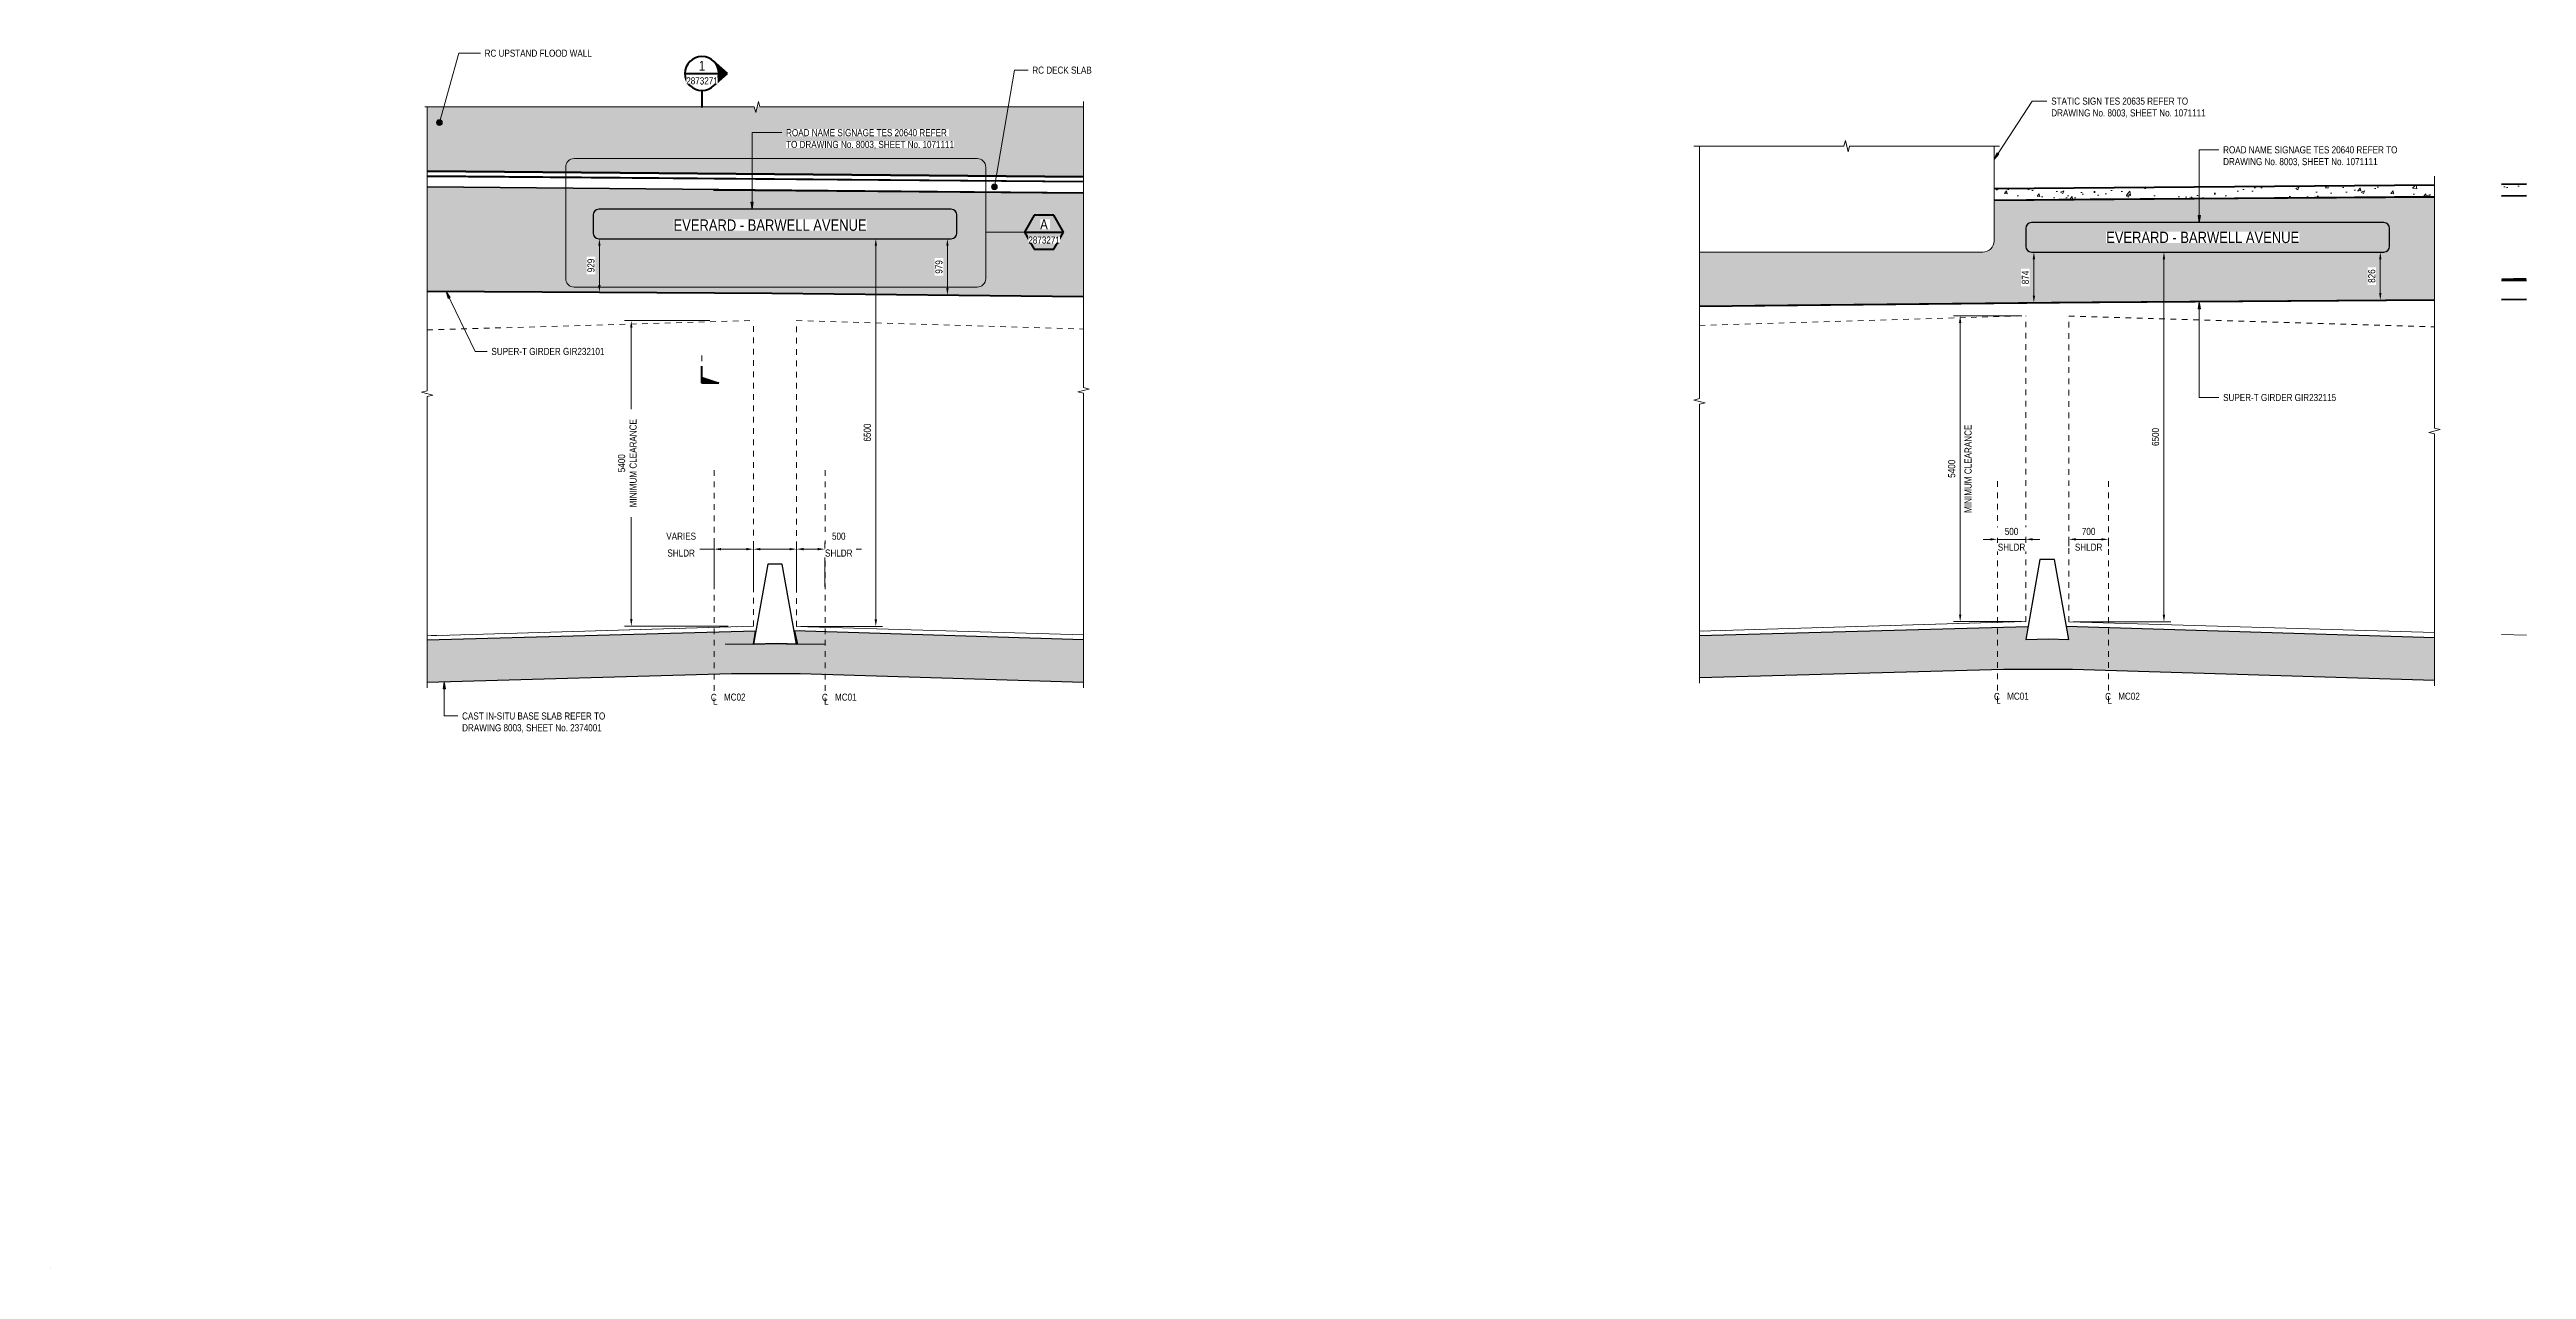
# Model space of a CAD drawing. Header units: metres. Extents: x 0.2 to 44, y 2.7 to 32.2.
# Drawn here: x 0.23 to 44, y 2.66 to 24.21 of the extents above; entities that cross this region are included whole.
import ezdxf

# ---------------------------------------------------------------- set-up
doc = ezdxf.new("R2010")
doc.units = ezdxf.units.M
for name, pattern in [('Control Line', [0.02, 0.0125, -0.0025, 0.0025, -0.0025]), ('Dot_Section Line', [0.02, 0, -0.02]), ('JacobsDash', [0.0045, 0.003, -0.0015])]:
    doc.linetypes.add(name, pattern=pattern)
doc.layers.get('Defpoints').update_dxf_attribs({"color": 41})
for name, color, linetype, lineweight in [('A-ANNO-DIMS', 7, 'Continuous', 9), ('A-ANNO-NOTE', 7, 'Continuous', 9), ('A-ANNO-SYMB', 7, 'Continuous', 9), ('A-DETL', 7, 'Continuous', 13), ('A-DETL-GENF', 7, 'Continuous', 9), ('A-FLOR', 7, 'Continuous', 50), ('A-FLOR-PATT', 7, 'Continuous', 50), ('G-ANNO-TEXT', 7, 'Continuous', 9), ('S-BEAM', 7, 'Continuous', 50)]:
    doc.layers.add(name, color=color, linetype=linetype, lineweight=lineweight)
doc.layers.add('G-ANNO-SYMB', color=7, linetype='Continuous', lineweight=35, true_color=0x0080ff)
doc.styles.add('Arial Narrow', font='ARIALN.TTF', dxfattribs={"height": 0.0035})
doc.styles.add('Arial Narrow_1', font='ARIALN.TTF', dxfattribs={"height": 0.005})
doc.styles.add('Arial Narrow_5', font='ARIALN.TTF', dxfattribs={"height": 0.125})
doc.styles.add('Arial Narrow_6', font='ARIALN.TTF', dxfattribs={"height": 0.2})
doc.styles.add('Arial Narrow_7', font='ARIALN.TTF', dxfattribs={"height": 0.175})
doc.dimstyles.new('Dimension_Standard_O__mm__1', dxfattribs={"dimscale": 0.3048, "dimtxt": 0.127929, "dimasz": 0.410105, "dimexe": 0.393701, "dimexo": 0.246063, "dimgap": 0.246063, "dimtad": 1, "dimdec": 0, "dimlfac": 1000, "dimzin": 0, "dimdsep": 46, "dimtxsty": 'Arial Narrow_5', "dimsah": 1, "dimcen": 0.09, "dimaunit": 1, "dimadec": 4, "dimazin": 0, "dimtfac": 1, "dimtdec": 4, "dimtix": 1, "dimtmove": 2, "dimatfit": 3, "dimfxl": 1, "dimtvp": 1, "dimtfill": 1, "dimtolj": 1, "dimtzin": 0, "dimlwd": 18, "dimlwe": 18, "dimarcsym": 2})
doc.dimstyles.new('Dimension_Standard_O__mm__2', dxfattribs={"dimscale": 0.3048, "dimtxt": 0.127929, "dimasz": 0.410105, "dimexe": 0.393701, "dimexo": 0.246063, "dimgap": 0.246063, "dimtad": 1, "dimdec": 0, "dimlfac": 1000, "dimzin": 0, "dimdsep": 46, "dimtxsty": 'Arial Narrow_5', "dimsah": 1, "dimcen": 0.09, "dimaunit": 1, "dimadec": 4, "dimazin": 0, "dimtfac": 1, "dimtdec": 4, "dimtix": 1, "dimtmove": 0, "dimatfit": 3, "dimfxl": 1, "dimtvp": 1, "dimtfill": 1, "dimtolj": 1, "dimtzin": 0, "dimlwd": 18, "dimlwe": 18, "dimarcsym": 2})

msp = doc.modelspace()

# ---------------------------------------------------------------- texts
at = {"layer": 'G-ANNO-TEXT', "insert": (0.2337, 2.6613), "char_height": 0.0035, "attachment_point": 1, "style": 'Arial Narrow', "bg_fill": 3, "box_fill_scale": 1, "bg_fill_color": 256, "bg_fill_true_color": 13158600, "bg_fill_transparency": 0}
msp.add_mtext('1.', dxfattribs=at)

# ---------------------------------------------------------------- blocks, each defined once
blk = doc.blocks.new('CS_DET_BreakLine_ViewScale - Std Break-8443971-DRG-2873271 - BRIDGE NAME PLATE ELEVATION')
at = {"layer": 'A-DETL-GENF'}
for p, q in [((-333.399, 18.181), (-333.399, 23.2)), ((-333.499, 18.156), (-333.399, 18.181)), ((-333.299, 18.106), (-333.499, 18.156)), ((-333.399, 18.081), (-333.299, 18.106)), ((-333.399, 12.931), (-333.399, 18.081))]:
    blk.add_line(p, q, dxfattribs=at)
blk = doc.blocks.new('CS_DET_BreakLine_ViewScale - Std Break-8443809-DRG-2873271 - BRIDGE NAME PLATE ELEVATION')
at = {"layer": 'A-DETL-GENF'}
for p, q in [((-333.439, 23.2), (-327.62, 23.2)), ((-327.62, 23.2), (-327.595, 23.1)), ((-327.595, 23.1), (-327.546, 23.292)), ((-327.543, 23.292), (-327.52, 23.2)), ((-327.52, 23.2), (-321.801, 23.2))]:
    blk.add_line(p, q, dxfattribs=at)
blk = doc.blocks.new('CS_DET_BreakLine_ViewScale - Std Break-8812947-DRG-2873271 - BRIDGE NAME PLATE ELEVATION')
at = {"layer": 'A-DETL-GENF'}
for p, q in [((-321.801, 23.292), (-321.801, 18.236)), ((-321.701, 18.211), (-321.901, 18.161)), ((-321.901, 18.161), (-321.801, 18.136)), ((-321.801, 18.236), (-321.701, 18.211)), ((-321.801, 18.136), (-321.801, 12.931))]:
    blk.add_line(p, q, dxfattribs=at)
blk = doc.blocks.new('CS_DET_BreakLine_ViewScale - Std Break-8895411-DRG-2873271 - BRIDGE NAME PLATE ELEVATION 1')
at = {"layer": 'A-DETL-GENF'}
for p, q in [((322.424, 18.042), (322.424, 22.5)), ((322.324, 18.017), (322.424, 18.042)), ((322.524, 17.967), (322.324, 18.017)), ((322.424, 17.942), (322.524, 17.967)), ((322.424, 13.013), (322.424, 17.942))]:
    blk.add_line(p, q, dxfattribs=at)
blk = doc.blocks.new('CS_DET_BreakLine_ViewScale - Std Break-8895410-DRG-2873271 - BRIDGE NAME PLATE ELEVATION 1')
at = {"layer": 'A-DETL-GENF'}
for p, q in [((335.411, 21.97), (335.411, 17.521)), ((335.411, 17.521), (335.511, 17.496)), ((335.511, 17.496), (335.311, 17.446)), ((335.311, 17.446), (335.411, 17.421)), ((335.411, 17.421), (335.411, 12.971))]:
    blk.add_line(p, q, dxfattribs=at)
blk = doc.blocks.new('CS_DET_BreakLine_ViewScale - Std Break-8895406-DRG-2873271 - BRIDGE NAME PLATE ELEVATION 1')
at = {"layer": 'A-DETL-GENF'}
for p, q in [((322.324, 22.5), (324.976, 22.5)), ((324.976, 22.5), (325.001, 22.6)), ((325.001, 22.6), (325.051, 22.4)), ((325.051, 22.4), (325.076, 22.5)), ((325.076, 22.5), (327.728, 22.5))]:
    blk.add_line(p, q, dxfattribs=at)
blk = doc.blocks.new('DIMBLOCK3-DRG-2873271 - BRIDGE NAME PLATE ELEVATION')
at = {"layer": 'A-ANNO-DIMS', "color": 0, "lineweight": 18, "transparency": 16777216}
for p, q in [((11.899, 19.421), (10.393, 19.421)), ((10.513, 19.296), (10.513, 17.747)), ((10.513, 14.147), (10.513, 16.056)), ((12.226, 14.022), (10.393, 14.022))]:
    blk.add_line(p, q, dxfattribs=at)
at = {"layer": 'A-ANNO-DIMS', "color": 0, "transparency": 16777216}
for points in [[(10.493, 19.296), (10.534, 19.296), (10.513, 19.421)], [(10.493, 14.147), (10.534, 14.147), (10.513, 14.022)]]:
    blk.add_solid(points, dxfattribs=at)
at = {"layer": 'Defpoints', "color": 0, "transparency": 16777216}
for p in [(10.513, 19.421), (11.974, 19.421), (12.301, 14.022)]:
    blk.add_point(p, dxfattribs=at)
at = {"layer": 'A-ANNO-DIMS', "color": 0, "lineweight": 18, "transparency": 16777216, "insert": (10.444, 16.901), "char_height": 0.125, "width": 1.87629, "attachment_point": 5, "rotation": 90, "line_spacing_factor": 0.974696, "style": 'Arial Narrow_5', "bg_fill": 3, "box_fill_scale": 1.1, "bg_fill_color": 256, "bg_fill_true_color": 13158600, "bg_fill_transparency": 0}
blk.add_mtext('\\A1;5400\u200e\\PMINIMUM CLEARANCE', dxfattribs=at)
blk = doc.blocks.new('DIMBLOCK4-DRG-2873271 - BRIDGE NAME PLATE ELEVATION')
at = {"layer": 'A-ANNO-DIMS', "color": 0, "lineweight": 18, "transparency": 16777216}
for p, q in [((11.975, 14.742), (11.975, 15.503)), ((12.1, 15.383), (12.545, 15.383)), ((12.67, 14.72), (12.67, 15.503))]:
    blk.add_line(p, q, dxfattribs=at)
at = {"layer": 'A-ANNO-DIMS', "color": 0, "transparency": 16777216}
for points in [[(12.1, 15.404), (12.1, 15.362), (11.975, 15.383)], [(12.545, 15.404), (12.545, 15.362), (12.67, 15.383)]]:
    blk.add_solid(points, dxfattribs=at)
at = {"layer": 'Defpoints', "color": 0, "transparency": 16777216}
for p in [(12.67, 15.383), (11.975, 14.667), (12.67, 14.645)]:
    blk.add_point(p, dxfattribs=at)
at = {"layer": 'A-ANNO-DIMS', "color": 0, "lineweight": 18, "transparency": 16777216, "insert": (11.394, 15.611), "char_height": 0.125, "width": 0.63112, "attachment_point": 5, "line_spacing_factor": 0.974696, "style": 'Arial Narrow_5', "bg_fill": 3, "box_fill_scale": 1.1, "bg_fill_color": 256, "bg_fill_true_color": 13158600, "bg_fill_transparency": 0}
blk.add_mtext('\\A1;VARIES', dxfattribs=at)
at = {"layer": 'A-ANNO-DIMS', "color": 0, "lineweight": 18, "transparency": 16777216, "insert": (11.394, 15.313), "char_height": 0.125, "width": 0.63112, "attachment_point": 5, "style": 'Arial Narrow_5', "bg_fill": 3, "box_fill_scale": 1.1, "bg_fill_color": 256, "bg_fill_true_color": 13158600, "bg_fill_transparency": 0}
blk.add_mtext('\\A1;SHLDR', dxfattribs=at)
blk = doc.blocks.new('DIMBLOCK5-DRG-2873271 - BRIDGE NAME PLATE ELEVATION')
at = {"layer": 'A-ANNO-DIMS', "color": 0, "lineweight": 18, "transparency": 16777216}
for p, q in [((12.67, 14.72), (12.67, 15.503)), ((12.795, 15.383), (13.309, 15.383)), ((13.434, 14.717), (13.434, 15.503))]:
    blk.add_line(p, q, dxfattribs=at)
at = {"layer": 'A-ANNO-DIMS', "color": 0, "transparency": 16777216}
for points in [[(12.795, 15.404), (12.795, 15.362), (12.67, 15.383)], [(13.309, 15.404), (13.309, 15.362), (13.434, 15.383)]]:
    blk.add_solid(points, dxfattribs=at)
at = {"layer": 'Defpoints', "color": 0, "transparency": 16777216}
for p in [(13.434, 15.383), (12.67, 14.645), (13.434, 14.642)]:
    blk.add_point(p, dxfattribs=at)
at = {"layer": 'A-ANNO-DIMS', "color": 0, "lineweight": 18, "transparency": 16777216, "insert": (13.052, 15.532), "char_height": 0.125, "attachment_point": 5, "style": 'Arial Narrow_5', "bg_fill": 3, "box_fill_scale": 1.1, "bg_fill_color": 256, "bg_fill_true_color": 13158600, "bg_fill_transparency": 0}
blk.add_mtext('\\A1;\u200e', dxfattribs=at)
blk = doc.blocks.new('DIMBLOCK6-DRG-2873271 - BRIDGE NAME PLATE ELEVATION')
at = {"layer": 'A-ANNO-DIMS', "color": 0, "lineweight": 18, "transparency": 16777216}
for p, q in [((13.434, 14.717), (13.434, 15.503)), ((13.559, 15.383), (13.809, 15.383)), ((13.934, 14.717), (13.934, 15.503))]:
    blk.add_line(p, q, dxfattribs=at)
at = {"layer": 'A-ANNO-DIMS', "color": 0, "transparency": 16777216}
blk.add_solid([(13.559, 15.404), (13.559, 15.362), (13.434, 15.383)], dxfattribs=at)
at = {"layer": 'Defpoints', "color": 0, "transparency": 16777216}
for p in [(13.434, 14.642), (13.934, 14.642)]:
    blk.add_point(p, dxfattribs=at)
at = {"layer": 'A-ANNO-DIMS', "color": 0, "lineweight": 18, "transparency": 16777216, "insert": (14.179, 15.611), "char_height": 0.125, "width": 0.58238, "attachment_point": 5, "line_spacing_factor": 0.974696, "style": 'Arial Narrow_5', "bg_fill": 3, "box_fill_scale": 1.1, "bg_fill_color": 256, "bg_fill_true_color": 13158600, "bg_fill_transparency": 0}
blk.add_mtext('\\A1;500', dxfattribs=at)
at = {"layer": 'A-ANNO-DIMS', "color": 0, "lineweight": 18, "transparency": 16777216, "insert": (14.179, 15.313), "char_height": 0.125, "width": 0.58238, "attachment_point": 5, "style": 'Arial Narrow_5', "bg_fill": 3, "box_fill_scale": 1.1, "bg_fill_color": 256, "bg_fill_true_color": 13158600, "bg_fill_transparency": 0}
blk.add_mtext('\\A1;SHLDR', dxfattribs=at)
at = {"layer": 'A-ANNO-DIMS', "color": 0, "transparency": 16777216}
blk.add_solid([(13.809, 15.404), (13.809, 15.362), (13.934, 15.383)], dxfattribs=at)
at = {"layer": 'Defpoints', "color": 0, "transparency": 16777216}
blk.add_point((13.934, 15.383), dxfattribs=at)
blk = doc.blocks.new('CS_Annot_Centreline Symbol1 - CS_Annot_Centreline Symbol-5070896-DRG-2873271 - BRIDGE NAME PLATE ELEVATION')
at = {"layer": 'A-ANNO-NOTE', "char_height": 0.125, "attachment_point": 1, "style": 'Arial Narrow_5'}
for s, insert, width in [('C  ', (-328.388, 12.827), 0.22046), ('L', (-328.349, 12.76), 0.0962)]:
    blk.add_mtext(s, dxfattribs=dict(at, insert=insert, width=width))
blk = doc.blocks.new('DIMBLOCK7-DRG-2873271 - BRIDGE NAME PLATE ELEVATION')
at = {"layer": 'A-ANNO-DIMS', "color": 0, "lineweight": 18, "transparency": 16777216}
for p, q in [((14.82, 20.867), (14.954, 20.867)), ((14.834, 14.143), (14.834, 20.742)), ((13.509, 14.018), (14.954, 14.018))]:
    blk.add_line(p, q, dxfattribs=at)
at = {"layer": 'A-ANNO-DIMS', "color": 0, "transparency": 16777216}
for points in [[(14.813, 20.742), (14.855, 20.742), (14.834, 20.867)], [(14.813, 14.143), (14.855, 14.143), (14.834, 14.018)]]:
    blk.add_solid(points, dxfattribs=at)
at = {"layer": 'Defpoints', "color": 0, "transparency": 16777216}
for p in [(14.745, 20.867), (14.834, 20.867), (13.434, 14.018)]:
    blk.add_point(p, dxfattribs=at)
at = {"layer": 'A-ANNO-DIMS', "color": 0, "lineweight": 18, "transparency": 16777216, "insert": (14.684, 17.443), "char_height": 0.125, "width": 0.38013, "attachment_point": 5, "rotation": 90, "style": 'Arial Narrow_5', "bg_fill": 3, "box_fill_scale": 1.1, "bg_fill_color": 256, "bg_fill_true_color": 13158600, "bg_fill_transparency": 0}
blk.add_mtext('\\A1;6500\u200d', dxfattribs=at)
blk = doc.blocks.new('Drafting View - SheetRef-4900799-DRG-2873271 - BRIDGE NAME PLATE ELEVATION')
at = {"layer": 'A-ANNO-SYMB', "lineweight": 50}
for p, q in [((-322.674, 21.284), (-322.847, 20.983)), ((-322.327, 21.284), (-322.674, 21.284)), ((-322.154, 20.984), (-322.327, 21.284)), ((-322.847, 20.984), (-322.154, 20.984)), ((-322.847, 20.983), (-322.674, 20.684)), ((-322.674, 20.684), (-322.327, 20.684)), ((-322.327, 20.684), (-322.154, 20.984))]:
    blk.add_line(p, q, dxfattribs=at)
blk = doc.blocks.new('Drafting View - sectionTail-4870194-DRG-2873271 - BRIDGE NAME PLATE ELEVATION')
at = {"layer": 'G-ANNO-SYMB', "lineweight": 9}
blk.add_hatch(color=7, dxfattribs=at).paths.add_polyline_path([(-328.245, 18.317), (-328.545, 18.417), (-328.545, 18.317)])
at = {"layer": 'G-ANNO-SYMB', "color": 7, "lineweight": 50}
for p, q in [((-328.545, 18.317), (-328.545, 18.617)), ((-328.545, 18.317), (-328.545, 18.417)), ((-328.545, 18.417), (-328.245, 18.317)), ((-328.245, 18.317), (-328.545, 18.317))]:
    blk.add_line(p, q, dxfattribs=at)
blk = doc.blocks.new('Drafting View - SectionHead-4898858-DRG-2873271 - BRIDGE NAME PLATE ELEVATION')
at = {"layer": 'G-ANNO-SYMB', "lineweight": 9}
h = blk.add_hatch(color=7, dxfattribs=at)
edge = h.paths.add_edge_path()
edge.add_line((-328.095, 23.785), (-328.345, 23.561))
edge.add_arc((-328.545, 23.785), 0.3, 311.8277, 408.1723)
edge.add_line((-328.345, 24.009), (-328.095, 23.785))
at = {"layer": 'G-ANNO-SYMB', "color": 7, "lineweight": 50}
for p, q in [((-328.095, 23.785), (-328.345, 24.009)), ((-328.345, 23.561), (-328.095, 23.785)), ((-328.545, 23.485), (-328.545, 23.185))]:
    blk.add_line(p, q, dxfattribs=at)
for start, end in [(90, 270), (270, 90)]:
    blk.add_arc((-328.545, 23.785), 0.3, start, end, dxfattribs=at)
blk = doc.blocks.new('DIMBLOCK8-DRG-2873271 - BRIDGE NAME PLATE ELEVATION')
at = {"layer": 'A-ANNO-DIMS', "color": 0, "lineweight": 18, "transparency": 16777216}
for p, q in [((9.937, 20.867), (10.07, 20.867)), ((9.95, 20.048), (9.95, 20.742)), ((9.937, 19.923), (10.07, 19.923))]:
    blk.add_line(p, q, dxfattribs=at)
at = {"layer": 'A-ANNO-DIMS', "color": 0, "transparency": 16777216}
for points in [[(9.929, 20.742), (9.971, 20.742), (9.95, 20.867)], [(9.929, 20.048), (9.971, 20.048), (9.95, 19.923)]]:
    blk.add_solid(points, dxfattribs=at)
at = {"layer": 'Defpoints', "color": 0, "transparency": 16777216}
for p in [(9.862, 20.867), (9.95, 20.867), (9.862, 19.923)]:
    blk.add_point(p, dxfattribs=at)
at = {"layer": 'A-ANNO-DIMS', "color": 0, "lineweight": 18, "transparency": 16777216, "insert": (9.801, 20.395), "char_height": 0.125, "width": 0.2851, "attachment_point": 5, "rotation": 90, "style": 'Arial Narrow_5', "bg_fill": 3, "box_fill_scale": 1.1, "bg_fill_color": 256, "bg_fill_true_color": 13158600, "bg_fill_transparency": 0}
blk.add_mtext('\\A1;929\u200e', dxfattribs=at)
blk = doc.blocks.new('DIMBLOCK9-DRG-2873271 - BRIDGE NAME PLATE ELEVATION')
at = {"layer": 'A-ANNO-DIMS', "color": 0, "lineweight": 18, "transparency": 16777216}
for p, q in [((16.068, 20.867), (15.979, 20.867)), ((16.099, 19.996), (16.099, 20.742)), ((16.068, 19.871), (15.979, 19.871))]:
    blk.add_line(p, q, dxfattribs=at)
at = {"layer": 'A-ANNO-DIMS', "color": 0, "transparency": 16777216}
for points in [[(16.078, 20.742), (16.12, 20.742), (16.099, 20.867)], [(16.078, 19.996), (16.12, 19.996), (16.099, 19.871)]]:
    blk.add_solid(points, dxfattribs=at)
at = {"layer": 'Defpoints', "color": 0, "transparency": 16777216}
for p in [(16.099, 20.867), (16.143, 20.867), (16.143, 19.871)]:
    blk.add_point(p, dxfattribs=at)
at = {"layer": 'A-ANNO-DIMS', "color": 0, "lineweight": 18, "transparency": 16777216, "insert": (15.95, 20.369), "char_height": 0.125, "width": 0.2851, "attachment_point": 5, "rotation": 90, "style": 'Arial Narrow_5', "bg_fill": 3, "box_fill_scale": 1.1, "bg_fill_color": 256, "bg_fill_true_color": 13158600, "bg_fill_transparency": 0}
blk.add_mtext('\\A1;979\u200e', dxfattribs=at)
blk = doc.blocks.new('DIMBLOCK16-DRG-2873271 - BRIDGE NAME PLATE ELEVATION 1')
at = {"layer": 'A-ANNO-DIMS', "color": 0, "lineweight": 18, "transparency": 16777216}
for p, q in [((34.527, 15.556), (34.402, 15.556)), ((34.652, 15.57), (34.652, 15.436)), ((34.652, 15.556), (35.152, 15.556)), ((35.152, 15.57), (35.152, 15.436)), ((35.277, 15.556), (35.402, 15.556))]:
    blk.add_line(p, q, dxfattribs=at)
at = {"layer": 'A-ANNO-DIMS', "color": 0, "transparency": 16777216}
for points in [[(34.527, 15.577), (34.527, 15.536), (34.652, 15.556)], [(35.277, 15.577), (35.277, 15.536), (35.152, 15.556)]]:
    blk.add_solid(points, dxfattribs=at)
at = {"layer": 'A-ANNO-DIMS', "color": 0, "lineweight": 18, "transparency": 16777216, "insert": (34.902, 15.695), "char_height": 0.125, "width": 0.58238, "attachment_point": 5, "style": 'Arial Narrow_5', "bg_fill": 3, "box_fill_scale": 1.1, "bg_fill_color": 256, "bg_fill_true_color": 13158600, "bg_fill_transparency": 0}
blk.add_mtext('\\A1;500', dxfattribs=at)
at = {"layer": 'A-ANNO-DIMS', "color": 0, "lineweight": 18, "transparency": 16777216, "insert": (34.902, 15.417), "char_height": 0.125, "width": 0.58238, "attachment_point": 5, "style": 'Arial Narrow_5', "bg_fill": 3, "box_fill_scale": 1.1, "bg_fill_color": 256, "bg_fill_true_color": 13158600, "bg_fill_transparency": 0}
blk.add_mtext('\\A1;SHLDR', dxfattribs=at)
at = {"layer": 'Defpoints', "color": 0, "transparency": 16777216}
for p in [(34.652, 15.645), (35.152, 15.645), (35.152, 15.556)]:
    blk.add_point(p, dxfattribs=at)
blk = doc.blocks.new('DIMBLOCK17-DRG-2873271 - BRIDGE NAME PLATE ELEVATION 1')
at = {"layer": 'A-ANNO-DIMS', "color": 0, "lineweight": 18, "transparency": 16777216}
for p, q in [((35.914, 15.57), (35.914, 15.436)), ((36.039, 15.556), (36.489, 15.556)), ((36.614, 15.57), (36.614, 15.436))]:
    blk.add_line(p, q, dxfattribs=at)
at = {"layer": 'A-ANNO-DIMS', "color": 0, "transparency": 16777216}
for points in [[(36.039, 15.577), (36.039, 15.536), (35.914, 15.556)], [(36.489, 15.577), (36.489, 15.536), (36.614, 15.556)]]:
    blk.add_solid(points, dxfattribs=at)
at = {"layer": 'A-ANNO-DIMS', "color": 0, "lineweight": 18, "transparency": 16777216, "insert": (36.264, 15.695), "char_height": 0.125, "width": 0.58238, "attachment_point": 5, "style": 'Arial Narrow_5', "bg_fill": 3, "box_fill_scale": 1.1, "bg_fill_color": 256, "bg_fill_true_color": 13158600, "bg_fill_transparency": 0}
blk.add_mtext('\\A1;700', dxfattribs=at)
at = {"layer": 'A-ANNO-DIMS', "color": 0, "lineweight": 18, "transparency": 16777216, "insert": (36.264, 15.417), "char_height": 0.125, "width": 0.58238, "attachment_point": 5, "style": 'Arial Narrow_5', "bg_fill": 3, "box_fill_scale": 1.1, "bg_fill_color": 256, "bg_fill_true_color": 13158600, "bg_fill_transparency": 0}
blk.add_mtext('\\A1;SHLDR', dxfattribs=at)
at = {"layer": 'Defpoints', "color": 0, "transparency": 16777216}
for p in [(35.914, 15.645), (36.614, 15.645), (36.614, 15.556)]:
    blk.add_point(p, dxfattribs=at)
blk = doc.blocks.new('DIMBLOCK18-DRG-2873271 - BRIDGE NAME PLATE ELEVATION 1')
at = {"layer": 'A-ANNO-DIMS', "color": 0, "lineweight": 18, "transparency": 16777216}
for p, q in [((35.077, 19.504), (33.874, 19.504)), ((33.994, 14.227), (33.994, 19.379)), ((35.077, 14.102), (33.874, 14.102))]:
    blk.add_line(p, q, dxfattribs=at)
at = {"layer": 'A-ANNO-DIMS', "color": 0, "transparency": 16777216}
for points in [[(33.973, 19.379), (34.015, 19.379), (33.994, 19.504)], [(33.973, 14.227), (34.015, 14.227), (33.994, 14.102)]]:
    blk.add_solid(points, dxfattribs=at)
at = {"layer": 'Defpoints', "color": 0, "transparency": 16777216}
for p in [(33.994, 19.504), (35.152, 19.504), (35.152, 14.102)]:
    blk.add_point(p, dxfattribs=at)
at = {"layer": 'A-ANNO-DIMS', "color": 0, "lineweight": 18, "transparency": 16777216, "insert": (33.845, 16.803), "char_height": 0.125, "width": 1.87629, "attachment_point": 5, "rotation": 90, "style": 'Arial Narrow_5', "bg_fill": 3, "box_fill_scale": 1.1, "bg_fill_color": 256, "bg_fill_true_color": 13158600, "bg_fill_transparency": 0}
blk.add_mtext('\\A1;5400\u200e', dxfattribs=at)
at = {"layer": 'A-ANNO-DIMS', "color": 0, "lineweight": 18, "transparency": 16777216, "insert": (34.134, 16.803), "char_height": 0.125, "width": 1.87629, "attachment_point": 5, "rotation": 90, "style": 'Arial Narrow_5', "bg_fill": 3, "box_fill_scale": 1.1, "bg_fill_color": 256, "bg_fill_true_color": 13158600, "bg_fill_transparency": 0}
blk.add_mtext('\\A1;MINIMUM CLEARANCE', dxfattribs=at)
blk = doc.blocks.new('DIMBLOCK19-DRG-2873271 - BRIDGE NAME PLATE ELEVATION 1')
at = {"layer": 'A-ANNO-DIMS', "color": 0, "lineweight": 18, "transparency": 16777216}
for p, q in [((37.861, 20.631), (37.475, 20.631)), ((37.595, 14.224), (37.595, 20.506)), ((35.989, 14.099), (37.715, 14.099))]:
    blk.add_line(p, q, dxfattribs=at)
at = {"layer": 'A-ANNO-DIMS', "color": 0, "transparency": 16777216}
for points in [[(37.574, 20.506), (37.616, 20.506), (37.595, 20.631)], [(37.574, 14.224), (37.616, 14.224), (37.595, 14.099)]]:
    blk.add_solid(points, dxfattribs=at)
at = {"layer": 'Defpoints', "color": 0, "transparency": 16777216}
for p in [(37.595, 20.631), (37.936, 20.631), (35.914, 14.099)]:
    blk.add_point(p, dxfattribs=at)
at = {"layer": 'A-ANNO-DIMS', "color": 0, "lineweight": 18, "transparency": 16777216, "insert": (37.446, 17.365), "char_height": 0.125, "width": 0.38013, "attachment_point": 5, "rotation": 90, "style": 'Arial Narrow_5', "bg_fill": 3, "box_fill_scale": 1.1, "bg_fill_color": 256, "bg_fill_true_color": 13158600, "bg_fill_transparency": 0}
blk.add_mtext('\\A1;6500\u200e', dxfattribs=at)
blk = doc.blocks.new('CS_Annot_Centreline Symbol1 - CS_Annot_Centreline Symbol-5070896-DRG-2873271 - BRIDGE NAME PLATE ELEVATION 1')
at = {"layer": 'A-ANNO-NOTE', "char_height": 0.125, "attachment_point": 1, "style": 'Arial Narrow_5'}
for s, insert, width in [('C  ', (327.628, 12.843), 0.22046), ('L', (327.667, 12.776), 0.0962)]:
    blk.add_mtext(s, dxfattribs=dict(at, insert=insert, width=width))
blk = doc.blocks.new('DIMBLOCK20-DRG-2873271 - BRIDGE NAME PLATE ELEVATION 1')
at = {"layer": 'A-ANNO-DIMS', "color": 0, "lineweight": 18, "transparency": 16777216}
for p, q in [((35.352, 20.631), (35.417, 20.631)), ((35.297, 19.861), (35.297, 20.506)), ((35.352, 19.736), (35.417, 19.736))]:
    blk.add_line(p, q, dxfattribs=at)
at = {"layer": 'A-ANNO-DIMS', "color": 0, "transparency": 16777216}
for points in [[(35.276, 20.506), (35.318, 20.506), (35.297, 20.631)], [(35.276, 19.861), (35.318, 19.861), (35.297, 19.736)]]:
    blk.add_solid(points, dxfattribs=at)
at = {"layer": 'Defpoints', "color": 0, "transparency": 16777216}
for p in [(35.277, 20.631), (35.297, 20.631), (35.277, 19.736)]:
    blk.add_point(p, dxfattribs=at)
at = {"layer": 'A-ANNO-DIMS', "color": 0, "lineweight": 18, "transparency": 16777216, "insert": (35.147, 20.183), "char_height": 0.125, "width": 0.2851, "attachment_point": 5, "rotation": 90, "style": 'Arial Narrow_5', "bg_fill": 3, "box_fill_scale": 1.1, "bg_fill_color": 256, "bg_fill_true_color": 13158600, "bg_fill_transparency": 0}
blk.add_mtext('\\A1;874\u200e', dxfattribs=at)
blk = doc.blocks.new('DIMBLOCK21-DRG-2873271 - BRIDGE NAME PLATE ELEVATION 1')
at = {"layer": 'A-ANNO-DIMS', "color": 0, "lineweight": 18, "transparency": 16777216}
for p, q in [((41.382, 20.631), (41.298, 20.631)), ((41.418, 19.907), (41.418, 20.506)), ((41.382, 19.782), (41.298, 19.782))]:
    blk.add_line(p, q, dxfattribs=at)
at = {"layer": 'A-ANNO-DIMS', "color": 0, "transparency": 16777216}
for points in [[(41.397, 20.506), (41.438, 20.506), (41.418, 20.631)], [(41.397, 19.907), (41.438, 19.907), (41.418, 19.782)]]:
    blk.add_solid(points, dxfattribs=at)
at = {"layer": 'Defpoints', "color": 0, "transparency": 16777216}
for p in [(41.418, 20.631), (41.457, 20.631), (41.457, 19.782)]:
    blk.add_point(p, dxfattribs=at)
at = {"layer": 'A-ANNO-DIMS', "color": 0, "lineweight": 18, "transparency": 16777216, "insert": (41.268, 20.207), "char_height": 0.125, "width": 0.2851, "attachment_point": 5, "rotation": 90, "style": 'Arial Narrow_5', "bg_fill": 3, "box_fill_scale": 1.1, "bg_fill_color": 256, "bg_fill_true_color": 13158600, "bg_fill_transparency": 0}
blk.add_mtext('\\A1;826\u200e', dxfattribs=at)

# ---------------------------------------------------------------- hatches: boundary and pattern name
at = {"layer": 'A-DETL-GENF', "true_color": 0xc0c0c0}
for points in [[(18.5061, 21.9642), (18.5061, 23.1995), (12.7371, 23.1995), (12.7121, 23.0995), (12.6871, 23.1995), (6.9081, 23.1995), (6.9081, 22.0626), (7.1828, 22.0602), (15.1825, 21.9947), (17.9929, 21.9689)], [(18.5061, 19.8464), (18.5061, 21.6728), (17.8146, 21.6782), (9.4549, 21.7537), (6.9081, 21.7758), (6.9081, 19.9408), (12.9987, 19.9042)], [(29.3879, 19.6776), (36.3275, 19.7465), (42.3754, 19.7883), (42.3754, 21.6033), (36.3114, 21.5614), (34.5925, 21.5428), (34.5925, 20.8311), (34.5875, 20.7866), (34.5727, 20.7443), (34.5489, 20.7064), (34.5172, 20.6747), (34.4793, 20.6509), (34.437, 20.6361), (34.3925, 20.6311), (29.3879, 20.6311), (29.3879, 19.6777)]]:
    msp.add_hatch(color=9, dxfattribs=at).paths.add_polyline_path(points)
at = {"layer": 'A-DETL-GENF', "true_color": 0xffffff}
for points in [[(42.3754, 13.071), (42.3754, 13.8189), (35.8717, 14.0183), (35.914, 13.7842), (35.5546, 13.7989), (35.1524, 13.7871), (35.1927, 14.0128), (29.3879, 13.8539), (29.3879, 13.1128), (34.7637, 13.264), (35.9792, 13.264), (36.5993, 13.2453)], [(6.9081, 13.0324), (12.2839, 13.1836), (13.4994, 13.1836), (18.5061, 13.0326), (18.5061, 13.7812), (13.3996, 13.9378), (13.4495, 13.703), (13.0898, 13.7177), (12.67, 13.7067), (12.7098, 13.9324), (6.9081, 13.7736), (6.9081, 13.1836)]]:
    msp.add_hatch(color=7, dxfattribs=at).paths.add_polyline_path(points)
at = {"layer": 'A-FLOR-PATT', "true_color": 0xe1e1e1}
h = msp.add_hatch(color=254, dxfattribs=at)
h.paths.add_polyline_path([(34.5925, 21.7484), (42.3754, 21.8158), (42.3754, 21.8197), (38.211, 21.7837), (34.5925, 21.7524), (34.5925, 21.7508)])
h.paths.add_polyline_path([(43.5617, 21.826), (44.0006, 21.8298), (44.0006, 21.8338), (43.5617, 21.83), (43.5617, 21.8272)])
at = {"layer": 'A-FLOR-PATT', "lineweight": 9, "true_color": 0xe1e1e1}
h = msp.add_hatch(dxfattribs=at)
h.set_pattern_fill('FP_2', color=254, style=0, pattern_type=2)
h.set_pattern_definition([(50, (35.63216, 10.849), (0.578435, -0.050612), [0.06048, -0.66532]), (355, (35.63216, 10.849), (-0.111897, 0.6066), [0.04839, -0.53226]), (100.451, (35.68016, 10.845), (0.466546, 0.555993), [0.0514, -0.56544]), (46.184, (35.63216, 11.011), (0.86067, -0.133487), [0.09073, -0.99798]), (96.636, (35.70416, 11), (0.753756, 0.78559), [0.0771, -0.84816]), (351.184, (35.6322, 11.011), (0.753764, 0.78558), [0.07258, -0.79838]), (21, (35.71316, 10.97), (0.481374, -0.324697), [0.06048, -0.66532]), (326, (35.71316, 10.97), (0.196219, 0.584794), [0.04839, -0.53226]), (71.451, (35.75316, 10.943), (0.6776, 0.260096), [0.0514, -0.56544]), (37.5, (35.63216, 10.849), (0.0098042, 0.268466), [0.00168, -0.52413, 0.00168, -0.53865, -0.53427]), (37.5, (35.63216, 10.849), (0.0098042, 0.268466), [-1.066, 0.00168, -0.5326]), (7.5, (35.63216, 10.849), (0.212148, 0.318072), [0.00168, -0.30639, 0.00168, -0.51203, -0.20363]), (7.5, (35.63216, 10.849), (0.212148, 0.318072), [-0.82177, 0.00168, -0.20195]), (327.5, (35.45216, 10.849), (0.430499, -0.018185), [0.00168, -0.19994, 0.00168, -0.62735, -0.83468]), (327.5, (35.45216, 10.849), (0.430499, -0.018185), [-0.83064, 0.00168, -0.833]), (317.5, (35.37216, 10.849), (0.470313, 0.080731), [0.00168, -0.26042, 0.00168, -0.41606, -0.59274]), (317.5, (35.37216, 10.849), (0.470313, 0.080731), [-0.67984, 0.00168, -0.59106])])
h.paths.add_polyline_path([(34.5925, 21.5484), (42.3754, 21.6158), (42.3754, 21.8158), (34.5925, 21.7484), (34.5925, 21.5614)])
h.paths.add_polyline_path([(43.5617, 21.626), (44.0006, 21.6298), (44.0006, 21.8298), (43.5617, 21.826), (43.5617, 21.6848)])
at = {"layer": 'G-ANNO-TEXT'}
h = msp.add_hatch(color=256, dxfattribs=at)
edge = h.paths.add_edge_path()
edge.add_arc((7.1231, 22.9188), 0.05, 0, 360)
for points in [[(34.5935, 22.2679), (34.6804, 22.3604), (34.6436, 22.3846)], [(12.6472, 21.3881), (12.6692, 21.5131), (12.6251, 21.5131)], [(38.2202, 21.1497), (38.2423, 21.2747), (38.1982, 21.2747)], [(7.2396, 19.9339), (7.2746, 19.8119), (7.3142, 19.8312)], [(38.2202, 19.7512), (38.1982, 19.6262), (38.2423, 19.6262)], [(7.2089, 13.041), (7.1868, 12.916), (7.2309, 12.916)]]:
    msp.add_hatch(color=256, dxfattribs=at).paths.add_polyline_path(points)
h = msp.add_hatch(color=256, dxfattribs=at)
edge = h.paths.add_edge_path()
edge.add_arc((16.9294, 21.7839), 0.05, 0, 360)
at = {"layer": 'S-BEAM', "true_color": 0xe1e1e1}
msp.add_hatch(color=254, dxfattribs=at).paths.add_polyline_path([(43.5617, 20.1276), (44.0006, 20.1303), (44.0006, 20.1719), (43.9787, 20.1718), (43.5617, 20.1692), (43.5617, 20.1288)])

# ---------------------------------------------------------------- linework, layer by layer
at = {"layer": 'A-ANNO-SYMB', "lineweight": 18}
for p, q in [((9.3547, 22.1338), (9.3547, 20.1621)), ((16.7761, 20.1621), (16.7761, 22.1338)), ((16.7761, 20.9835), (17.1712, 20.9835))]:
    msp.add_line(p, q, dxfattribs=at)
for centre, start, end in [((9.5047, 22.1338), 90, 180), ((16.6261, 22.1338), 0, 90), ((9.5047, 20.1621), 180, 270), ((16.6261, 20.1621), 270, 0)]:
    msp.add_arc(centre, 0.15, start, end, dxfattribs=at)
at = {"layer": 'A-DETL', "lineweight": 18}
for p, q in [((34.5925, 20.8311), (34.5925, 22.5)), ((29.3879, 20.6311), (34.3925, 20.6311)), ((11.335, 15.383), (11.975, 15.383)), ((14.5782, 15.383), (13.9382, 15.383)), ((12.6721, 14.0215), (6.9081, 13.8525)), ((13.4342, 14.0184), (18.5061, 13.8694)), ((35.1519, 14.1019), (29.3879, 13.9329)), ((35.914, 14.0987), (42.3754, 13.909)), ((43.5617, 13.8741), (44.0006, 13.8612))]:
    msp.add_line(p, q, dxfattribs=at)
at = {"layer": 'A-DETL', "lineweight": 35}
for p, q in [((6.9081, 22.0546), (18.5061, 21.9566)), ((6.9081, 21.7846), (18.5061, 21.6801))]:
    msp.add_line(p, q, dxfattribs=at)
at = {"layer": 'A-DETL', "lineweight": 50}
for p, q in [((36.3114, 21.5614), (34.5925, 21.5428)), ((42.3754, 21.6033), (36.3114, 21.5614)), ((6.9081, 19.9408), (12.9987, 19.9042)), ((12.9987, 19.9042), (18.5061, 19.8464)), ((29.3879, 19.6776), (36.3275, 19.7465)), ((36.3275, 19.7465), (42.3754, 19.7883))]:
    msp.add_line(p, q, dxfattribs=at)
at = {"layer": 'A-DETL', "lineweight": 25}
for p, q in [((9.8382, 21.2875), (9.8382, 20.9675)), ((16.1682, 21.3875), (9.9382, 21.3875)), ((16.2682, 20.9675), (16.2682, 21.2875)), ((35.1519, 21.0511), (35.1519, 20.7311)), ((41.4819, 21.1511), (35.2519, 21.1511)), ((41.5819, 20.7311), (41.5819, 21.0511)), ((9.9382, 20.8675), (16.1682, 20.8675)), ((35.2519, 20.6311), (41.4819, 20.6311)), ((12.9249, 15.1197), (12.6726, 13.7068)), ((13.1788, 15.1197), (12.9249, 15.1197)), ((13.4342, 13.7039), (13.1788, 15.1197)), ((35.4047, 15.2001), (35.1524, 13.7871)), ((35.6586, 15.2001), (35.4047, 15.2001)), ((35.914, 13.7842), (35.6586, 15.2001)), ((35.1927, 14.0128), (29.3879, 13.8539)), ((42.3754, 13.8189), (35.8717, 14.0183)), ((12.7098, 13.9324), (6.9081, 13.7736)), ((12.67, 13.7067), (12.7098, 13.9324)), ((13.0898, 13.7177), (12.67, 13.7067)), ((12.6726, 13.7068), (13.0748, 13.7185)), ((13.0748, 13.7185), (13.4342, 13.7039)), ((13.4495, 13.703), (13.0898, 13.7177)), ((18.5061, 13.7812), (13.3996, 13.9378)), ((13.3996, 13.9378), (13.4495, 13.703)), ((35.1524, 13.7871), (35.5546, 13.7989)), ((35.5546, 13.7989), (35.914, 13.7842)), ((6.9081, 13.0324), (12.2839, 13.1836)), ((12.2839, 13.1836), (13.4994, 13.1836)), ((13.4994, 13.1836), (18.5061, 13.0326)), ((29.3879, 13.1128), (34.7637, 13.264)), ((34.7637, 13.264), (35.9792, 13.264)), ((35.9792, 13.264), (42.3754, 13.071))]:
    msp.add_line(p, q, dxfattribs=at)
at = {"layer": 'A-DETL', "linetype": 'JacobsDash', "lineweight": 18}
for p, q in [((6.9081, 19.2549), (12.6721, 19.4239)), ((12.6721, 14.0215), (12.6721, 19.4239)), ((13.4342, 19.421), (18.5061, 19.2719)), ((13.4342, 14.0184), (13.4342, 19.421)), ((29.3879, 19.3352), (35.1519, 19.5042)), ((35.1519, 14.1019), (35.1519, 19.5042)), ((35.914, 19.5013), (42.3754, 19.3114)), ((35.914, 14.0987), (35.914, 19.5013)), ((12.6721, 14.0215), (6.9081, 13.8525)), ((35.1519, 14.1019), (29.3879, 13.9329))]:
    msp.add_line(p, q, dxfattribs=at)
at = {"layer": 'A-DETL', "color": 150, "linetype": 'Control Line', "lineweight": 18, "true_color": 0x0080ff}
for p, q in [((11.975, 12.8786), (11.975, 16.8786)), ((13.9382, 12.8786), (13.9382, 16.8231)), ((34.6519, 12.6834), (34.6519, 16.6834)), ((36.614, 12.6834), (36.614, 16.6834))]:
    msp.add_line(p, q, dxfattribs=at)
at = {"layer": 'A-DETL', "color": 7, "lineweight": 9, "true_color": 0xffffff}
for p, q in [((12.67, 13.7067), (12.17, 13.7067)), ((13.4342, 13.7039), (13.9342, 13.7039))]:
    msp.add_line(p, q, dxfattribs=at)
at = {"layer": 'A-DETL', "lineweight": 25}
for centre, start, end in [((9.9382, 21.2875), 90, 180), ((16.1682, 21.2875), 0, 90), ((35.2519, 21.0511), 90, 180), ((41.4819, 21.0511), 0, 90), ((9.9382, 20.9675), 180, 270), ((16.1682, 20.9675), 270, 0), ((35.2519, 20.7311), 180, 270), ((41.4819, 20.7311), 270, 0)]:
    msp.add_arc(centre, 0.1, start, end, dxfattribs=at)
at = {"layer": 'A-DETL', "lineweight": 18}
msp.add_arc((34.3925, 20.8311), 0.2, 270, 0, dxfattribs=at)
at = {"layer": 'A-FLOR'}
for p, q in [((18.5061, 21.9609), (6.9081, 22.0603)), ((6.9081, 21.9753), (18.5061, 21.8759)), ((18.5061, 21.8753), (6.9081, 21.9748)), ((11.966, 21.7314), (18.5061, 21.6753))]:
    msp.add_line(p, q, dxfattribs=at)
at = {"layer": 'A-FLOR', "color": 252, "true_color": 0x888888}
for p, q in [((42.3754, 21.8158), (34.5925, 21.7484)), ((34.5925, 21.5484), (42.3754, 21.6158)), ((44.0006, 21.8298), (43.5617, 21.826)), ((43.5617, 21.626), (44.0006, 21.6298))]:
    msp.add_line(p, q, dxfattribs=at)
at = {"layer": 'G-ANNO-SYMB', "color": 7, "lineweight": 50}
msp.add_line((11.4618, 23.785), (12.0618, 23.785), dxfattribs=at)
at = {"layer": 'G-ANNO-SYMB', "color": 7, "linetype": 'Dot_Section Line', "lineweight": 9, "true_color": 0xffffff}
msp.add_line((11.7618, 23.685), (11.7618, 23.1759), dxfattribs=at)
at = {"layer": 'G-ANNO-TEXT'}
for p, q in [((7.1231, 22.9188), (7.4649, 24.1452)), ((7.4649, 24.1452), (7.8469, 24.1452)), ((16.9294, 21.7839), (17.2863, 23.8462)), ((17.2863, 23.8462), (17.5243, 23.8462)), ((34.5935, 22.2679), (35.2691, 23.2987)), ((35.2691, 23.2987), (35.5281, 23.2987)), ((12.6472, 22.7412), (13.1732, 22.7412)), ((34.6436, 22.3846), (34.5935, 22.2679)), ((34.5935, 22.2679), (34.6804, 22.3604)), ((34.6804, 22.3604), (34.6436, 22.3846)), ((38.2202, 22.4382), (38.5658, 22.4382)), ((12.6692, 21.5131), (12.6251, 21.5131)), ((38.2423, 21.2747), (38.1982, 21.2747)), ((7.2396, 19.9339), (7.2746, 19.8119)), ((7.3142, 19.8312), (7.2396, 19.9339)), ((7.2396, 19.9339), (7.7552, 18.8763)), ((7.2746, 19.8119), (7.3142, 19.8312)), ((38.2202, 19.7512), (38.1982, 19.6262)), ((38.2423, 19.6262), (38.2202, 19.7512)), ((38.2202, 19.7512), (38.2202, 18.062)), ((38.1982, 19.6262), (38.2423, 19.6262)), ((7.7552, 18.8763), (7.9667, 18.8763)), ((38.2202, 18.062), (38.5658, 18.062)), ((7.2089, 13.041), (7.1868, 12.916)), ((7.1868, 12.916), (7.2309, 12.916)), ((7.2309, 12.916), (7.2089, 13.041)), ((7.2089, 13.041), (7.2089, 12.4354)), ((7.2089, 12.4354), (7.4488, 12.4354))]:
    msp.add_line(p, q, dxfattribs=at)
for centre in [(7.1231, 22.9188), (16.9294, 21.7839)]:
    msp.add_circle(centre, 0.05, dxfattribs=at)
at = {"layer": 'S-BEAM', "color": 252, "true_color": 0x888888}
for p, q in [((30.3678, 19.6874), (35.6062, 19.7389)), ((35.6062, 19.7389), (42.3754, 19.7878)), ((44.0006, 20.1303), (43.5617, 20.1276)), ((43.5617, 19.7962), (44.0006, 19.7989))]:
    msp.add_line(p, q, dxfattribs=at)

# ---------------------------------------------------------------- block references
at = {"layer": 'A-ANNO-NOTE'}
for name, p in [('CS_Annot_Centreline Symbol1 - CS_Annot_Centreline Symbol-5070896-DRG-2873271 - BRIDGE NAME PLATE ELEVATION', (340.3067, 0)), ('CS_Annot_Centreline Symbol1 - CS_Annot_Centreline Symbol-5070896-DRG-2873271 - BRIDGE NAME PLATE ELEVATION', (342.2699, 0)), ('CS_Annot_Centreline Symbol1 - CS_Annot_Centreline Symbol-5070896-DRG-2873271 - BRIDGE NAME PLATE ELEVATION 1', (-293.0358, 0)), ('CS_Annot_Centreline Symbol1 - CS_Annot_Centreline Symbol-5070896-DRG-2873271 - BRIDGE NAME PLATE ELEVATION 1', (-291.0726, 0))]:
    msp.add_blockref(name, p, dxfattribs=at)
at = {"layer": 'A-ANNO-SYMB', "lineweight": 50}
msp.add_blockref('Drafting View - SheetRef-4900799-DRG-2873271 - BRIDGE NAME PLATE ELEVATION', (340.3067, 0), dxfattribs=at)
at = {"layer": 'A-DETL-GENF'}
for name, p in [('CS_DET_BreakLine_ViewScale - Std Break-8443971-DRG-2873271 - BRIDGE NAME PLATE ELEVATION', (340.3067, 0)), ('CS_DET_BreakLine_ViewScale - Std Break-8443809-DRG-2873271 - BRIDGE NAME PLATE ELEVATION', (340.3067, 0)), ('CS_DET_BreakLine_ViewScale - Std Break-8812947-DRG-2873271 - BRIDGE NAME PLATE ELEVATION', (340.3067, 0)), ('CS_DET_BreakLine_ViewScale - Std Break-8895406-DRG-2873271 - BRIDGE NAME PLATE ELEVATION 1', (-293.0358, 0)), ('CS_DET_BreakLine_ViewScale - Std Break-8895411-DRG-2873271 - BRIDGE NAME PLATE ELEVATION 1', (-293.0358, 0)), ('CS_DET_BreakLine_ViewScale - Std Break-8895410-DRG-2873271 - BRIDGE NAME PLATE ELEVATION 1', (-293.0358, 0))]:
    msp.add_blockref(name, p, dxfattribs=at)
at = {"layer": 'G-ANNO-SYMB', "color": 7, "lineweight": 50}
msp.add_blockref('Drafting View - SectionHead-4898858-DRG-2873271 - BRIDGE NAME PLATE ELEVATION', (340.3067, 0), dxfattribs=at)

msp.set_redraw_order([(e.dxf.handle, doc.entitydb.next_handle()) for e in msp.query("TEXT MTEXT ATTDEF DIMENSION ARC_DIMENSION")])  # texts and dimensions are drawn at this point

# ---------------------------------------------------------------- next in the draw order: texts
at = {"layer": 'A-ANNO-NOTE', "char_height": 0.125, "attachment_point": 1, "style": 'Arial Narrow_5', "bg_fill": 3, "box_fill_scale": 1, "bg_fill_color": 256, "bg_fill_true_color": 13158600, "bg_fill_transparency": 0}
for s, insert in [('MC02', (12.1502, 12.8314)), ('MC01', (14.1134, 12.8314)), ('MC01', (34.8242, 12.8474)), ('MC02', (36.7874, 12.8474))]:
    msp.add_mtext(s, dxfattribs=dict(at, insert=insert))
at = {"layer": 'A-ANNO-SYMB', "insert": (17.7389, 21.2084), "char_height": 0.175, "attachment_point": 1, "style": 'Arial Narrow_7', "bg_fill": 3, "box_fill_scale": 1, "bg_fill_color": 256, "bg_fill_transparency": 0}
msp.add_mtext('A', dxfattribs=at)
at = {"layer": 'G-ANNO-SYMB', "color": 7, "lineweight": 9, "insert": (11.7056, 24.0098), "char_height": 0.175, "attachment_point": 1, "style": 'Arial Narrow_7', "bg_fill": 3, "box_fill_scale": 1, "bg_fill_color": 256, "bg_fill_transparency": 0}
msp.add_mtext('1', dxfattribs=at)
at = {"layer": 'G-ANNO-TEXT', "attachment_point": 1, "bg_fill": 3, "box_fill_scale": 1, "bg_fill_color": 256, "bg_fill_transparency": 0}
for s, insert, char_height, style in [('RC UPSTAND FLOOD WALL', (7.9219, 24.2077), 0.125, 'Arial Narrow_5'), ('RC DECK SLAB', (17.5993, 23.9087), 0.125, 'Arial Narrow_5'), ('EVERARD - BARWELL AVENUE', (11.2598, 21.2076), 0.2, 'Arial Narrow_6'), ('EVERARD - BARWELL AVENUE', (36.5735, 20.9912), 0.2, 'Arial Narrow_6'), ('SUPER-T GIRDER GIR232101', (8.0417, 18.9388), 0.125, 'Arial Narrow_5'), ('CAST IN-SITU BASE SLAB REFER TO ', (7.5238, 12.4979), 0.125, 'Arial Narrow_5')]:
    msp.add_mtext(s, dxfattribs=dict(at, insert=insert, char_height=char_height, style=style))
at = {"layer": 'G-ANNO-TEXT', "attachment_point": 1, "bg_fill": 3, "box_fill_scale": 1, "bg_fill_color": 256, "bg_fill_true_color": 13158600, "bg_fill_transparency": 0}
for s, insert, char_height, style in [('STATIC SIGN TES 20635 REFER TO ', (35.6031, 23.3612), 0.125, 'Arial Narrow_5'), ('ROAD NAME SIGNAGE TES 20640 REFER ', (13.2482, 22.8037), 0.125, 'Arial Narrow_5'), ('ROAD NAME SIGNAGE TES 20640 REFER TO ', (38.6408, 22.5007), 0.125, 'Arial Narrow_5'), ('SUPER-T GIRDER GIR232115', (38.6408, 18.1245), 0.125, 'Arial Narrow_5'), ('FOR GENERAL NOTES, REFER TO SHEET No. 2873005 TO 2873010.', (0.2417, 2.6613), 0.0035, 'Arial Narrow')]:
    msp.add_mtext(s, dxfattribs=dict(at, insert=insert, char_height=char_height, style=style))

# ---------------------------------------------------------------- next in the draw order: dimensions: what is measured, and where the dimension line sits
at = {"layer": 'A-ANNO-DIMS', "lineweight": 18}
for base, p1, p2, text, override, picture, middle in [((35.2968, 20.6311), (35.2769, 19.7358), (35.2769, 20.6311), '874\u200e', {"dimpost": '<>', "dimfxl": 0.895272}, 'DIMBLOCK20-DRG-2873271 - BRIDGE NAME PLATE ELEVATION 1', (35.1473, 20.1834)), ((41.4175, 20.6311), (41.4569, 19.7821), (41.4569, 20.6311), '826\u200e', {"dimpost": '<>', "dimfxl": 0.84899}, 'DIMBLOCK21-DRG-2873271 - BRIDGE NAME PLATE ELEVATION 1', (41.268, 20.2066))]:
    dim = msp.add_linear_dim(base=base, p1=p1, p2=p2, angle=90, text=text, dimstyle='Dimension_Standard_O__mm__2', override=override, dxfattribs=at)
    dim.commit()
    dim.dimension.update_dxf_attribs({"geometry": picture, "text_midpoint": middle})
dim = msp.add_linear_dim(base=(10.5134, 19.421), p1=(12.3015, 14.0215), p2=(11.974, 19.421), angle=90, text='5400\u200e\\XMINIMUM CLEARANCE', dimstyle='Dimension_Standard_O__mm__1', override={"dimpost": '<>', "dimfxl": 5.409351}, dxfattribs=at)
dim.commit()
dim.dimension.update_dxf_attribs({"geometry": 'DIMBLOCK3-DRG-2873271 - BRIDGE NAME PLATE ELEVATION', "text_midpoint": (10.4436, 16.9012), "dimtype": 160, "text_rotation": 90})
for base, p1, p2, override, picture, middle in [((35.1519, 15.5565), (34.6519, 15.6449), (35.1519, 15.6449), {"dimpost": '<>', "dimfxl": 0.5}, 'DIMBLOCK16-DRG-2873271 - BRIDGE NAME PLATE ELEVATION 1', (34.9019, 15.5565)), ((36.614, 15.5565), (35.914, 15.6449), (36.614, 15.6449), {"dimpost": '<>', "dimfxl": 0.7}, 'DIMBLOCK17-DRG-2873271 - BRIDGE NAME PLATE ELEVATION 1', (36.264, 15.5565))]:
    dim = msp.add_linear_dim(base=base, p1=p1, p2=p2, text='<>\\XSHLDR', dimstyle='Dimension_Standard_O__mm__2', override=override, dxfattribs=at)
    dim.commit()
    dim.dimension.update_dxf_attribs({"geometry": picture, "text_midpoint": middle})

# ---------------------------------------------------------------- next in the draw order: linework, layer by layer
at = {"layer": 'G-ANNO-SYMB', "color": 7, "linetype": 'Dot_Section Line', "lineweight": 9, "true_color": 0xffffff}
msp.add_line((11.7618, 18.8022), (11.7618, 18.6171), dxfattribs=at)
at = {"layer": 'G-ANNO-TEXT'}
for p, q in [((12.6472, 21.3881), (12.6472, 22.7412)), ((38.2202, 21.1497), (38.2202, 22.4382)), ((12.6251, 21.5131), (12.6472, 21.3881)), ((12.6472, 21.3881), (12.6692, 21.5131)), ((38.1982, 21.2747), (38.2202, 21.1497)), ((38.2202, 21.1497), (38.2423, 21.2747))]:
    msp.add_line(p, q, dxfattribs=at)

# ---------------------------------------------------------------- next in the draw order: block references
at = {"layer": 'G-ANNO-SYMB', "color": 7, "lineweight": 50}
msp.add_blockref('Drafting View - sectionTail-4870194-DRG-2873271 - BRIDGE NAME PLATE ELEVATION', (340.3067, 0), dxfattribs=at)

# ---------------------------------------------------------------- next in the draw order: texts
at = {"layer": 'A-ANNO-SYMB', "insert": (17.5289, 20.9064), "char_height": 0.125, "attachment_point": 1, "style": 'Arial Narrow_5', "bg_fill": 3, "box_fill_scale": 1, "bg_fill_color": 256, "bg_fill_true_color": 13158600, "bg_fill_transparency": 0}
msp.add_mtext('2873271', dxfattribs=at)
at = {"layer": 'G-ANNO-SYMB', "color": 7, "lineweight": 9, "insert": (11.4841, 23.7198), "char_height": 0.125, "attachment_point": 1, "style": 'Arial Narrow_5', "bg_fill": 3, "box_fill_scale": 1, "bg_fill_color": 256, "bg_fill_true_color": 13158600, "bg_fill_transparency": 0}
msp.add_mtext('2873271', dxfattribs=at)
at = {"layer": 'G-ANNO-TEXT', "attachment_point": 1, "bg_fill": 3, "box_fill_scale": 1, "bg_fill_color": 256, "bg_fill_true_color": 13158600, "bg_fill_transparency": 0}
for s, insert, char_height, style in [('DRAWING No. 8003, SHEET No. 1071111', (35.6031, 23.1529), 0.125, 'Arial Narrow_5'), ('TO DRAWING No. 8003, SHEET No. 1071111', (13.2482, 22.5953), 0.125, 'Arial Narrow_5'), ('DRAWING No. 8003, SHEET No. 1071111', (38.6408, 22.2923), 0.125, 'Arial Narrow_5'), ('NOTES', (0.2337, 2.6725), 0.005, 'Arial Narrow_1')]:
    msp.add_mtext(s, dxfattribs=dict(at, insert=insert, char_height=char_height, style=style))
at = {"layer": 'G-ANNO-TEXT', "insert": (7.5238, 12.2896), "char_height": 0.125, "attachment_point": 1, "style": 'Arial Narrow_5', "bg_fill": 3, "box_fill_scale": 1, "bg_fill_color": 256, "bg_fill_transparency": 0}
msp.add_mtext('DRAWING 8003, SHEET No. 2374001', dxfattribs=at)

# ---------------------------------------------------------------- next in the draw order: dimensions: what is measured, and where the dimension line sits
at = {"layer": 'A-ANNO-DIMS', "lineweight": 18}
for base, p1, p2, text, override, picture, middle in [((37.5951, 20.6311), (35.914, 14.0987), (37.9365, 20.6311), '6500\u200e', {"dimpost": '<>', "dimfxl": 6.838295}, 'DIMBLOCK19-DRG-2873271 - BRIDGE NAME PLATE ELEVATION 1', (37.4456, 17.3649)), ((33.9942, 19.5042), (35.1519, 14.1019), (35.1519, 19.5042), '5400\u200e\\XMINIMUM CLEARANCE', {"dimpost": '<>', "dimfxl": 5.40232}, 'DIMBLOCK18-DRG-2873271 - BRIDGE NAME PLATE ELEVATION 1', (33.9942, 16.8031))]:
    dim = msp.add_linear_dim(base=base, p1=p1, p2=p2, angle=90, text=text, dimstyle='Dimension_Standard_O__mm__2', override=override, dxfattribs=at)
    dim.commit()
    dim.dimension.update_dxf_attribs({"geometry": picture, "text_midpoint": middle})
dim = msp.add_linear_dim(base=(12.67, 15.383), p1=(11.975, 14.6666), p2=(12.67, 14.6451), text='VARIES\\XSHLDR', dimstyle='Dimension_Standard_O__mm__1', override={"dimpost": '<>', "dimfxl": 0.695332}, dxfattribs=at)
dim.commit()
dim.dimension.update_dxf_attribs({"geometry": 'DIMBLOCK4-DRG-2873271 - BRIDGE NAME PLATE ELEVATION', "text_midpoint": (11.3941, 15.4529), "dimtype": 160})

# ---------------------------------------------------------------- next in the draw order: linework, layer by layer
at = {"layer": 'A-ANNO-SYMB', "lineweight": 18}
for p, q in [((16.6261, 22.2838), (9.5047, 22.2838)), ((17.1712, 20.9835), (17.4599, 20.9835))]:
    msp.add_line(p, q, dxfattribs=at)

# ---------------------------------------------------------------- next in the draw order: dimensions: what is measured, and where the dimension line sits
at = {"layer": 'A-ANNO-DIMS', "lineweight": 18}
dim = msp.add_linear_dim(base=(13.4342, 15.383), p1=(12.67, 14.6451), p2=(13.4342, 14.6424), text='\u200e', dimstyle='Dimension_Standard_O__mm__2', override={"dimpost": '<>', "dimfxl": 0.76424}, dxfattribs=at)
dim.commit()
dim.dimension.update_dxf_attribs({"geometry": 'DIMBLOCK5-DRG-2873271 - BRIDGE NAME PLATE ELEVATION', "text_midpoint": (13.0521, 15.5323)})

# ---------------------------------------------------------------- next in the draw order: dimensions: what is measured, and where the dimension line sits
dim = msp.add_linear_dim(base=(13.9342, 15.383), p1=(13.4342, 14.6424), p2=(13.9342, 14.6424), text='<>\\XSHLDR', dimstyle='Dimension_Standard_O__mm__1', override={"dimpost": '<>', "dimfxl": 0.5}, dxfattribs=at)
dim.commit()
dim.dimension.update_dxf_attribs({"geometry": 'DIMBLOCK6-DRG-2873271 - BRIDGE NAME PLATE ELEVATION', "text_midpoint": (14.1789, 15.4529), "dimtype": 160})

# ---------------------------------------------------------------- next in the draw order: dimensions: what is measured, and where the dimension line sits
dim = msp.add_linear_dim(base=(14.8338, 20.8675), p1=(13.4342, 14.0184), p2=(14.7454, 20.8675), angle=90, text='6500\u200d', dimstyle='Dimension_Standard_O__mm__2', override={"dimpost": '<>', "dimfxl": 6.973477}, dxfattribs=at)
dim.commit()
dim.dimension.update_dxf_attribs({"geometry": 'DIMBLOCK7-DRG-2873271 - BRIDGE NAME PLATE ELEVATION', "text_midpoint": (14.6843, 17.4429)})

# ---------------------------------------------------------------- next in the draw order: linework, layer by layer
at = {"layer": 'A-ANNO-SYMB', "lineweight": 18}
msp.add_line((9.5047, 20.0121), (16.6261, 20.0121), dxfattribs=at)

# ---------------------------------------------------------------- next in the draw order: dimensions: what is measured, and where the dimension line sits
at = {"layer": 'A-ANNO-DIMS', "lineweight": 18}
for base, p1, p2, text, override, picture, middle in [((9.9501, 20.8675), (9.8617, 19.9226), (9.8617, 20.8675), '929\u200e', {"dimpost": '<>', "dimfxl": 0.944879}, 'DIMBLOCK8-DRG-2873271 - BRIDGE NAME PLATE ELEVATION', (9.8006, 20.395)), ((16.099, 20.8675), (16.1432, 19.871), (16.1432, 20.8675), '979\u200e', {"dimpost": '<>', "dimfxl": 0.996509}, 'DIMBLOCK9-DRG-2873271 - BRIDGE NAME PLATE ELEVATION', (15.9495, 20.3692))]:
    dim = msp.add_linear_dim(base=base, p1=p1, p2=p2, angle=90, text=text, dimstyle='Dimension_Standard_O__mm__2', override=override, dxfattribs=at)
    dim.commit()
    dim.dimension.update_dxf_attribs({"geometry": picture, "text_midpoint": middle})

doc.saveas('drawing.dxf')
